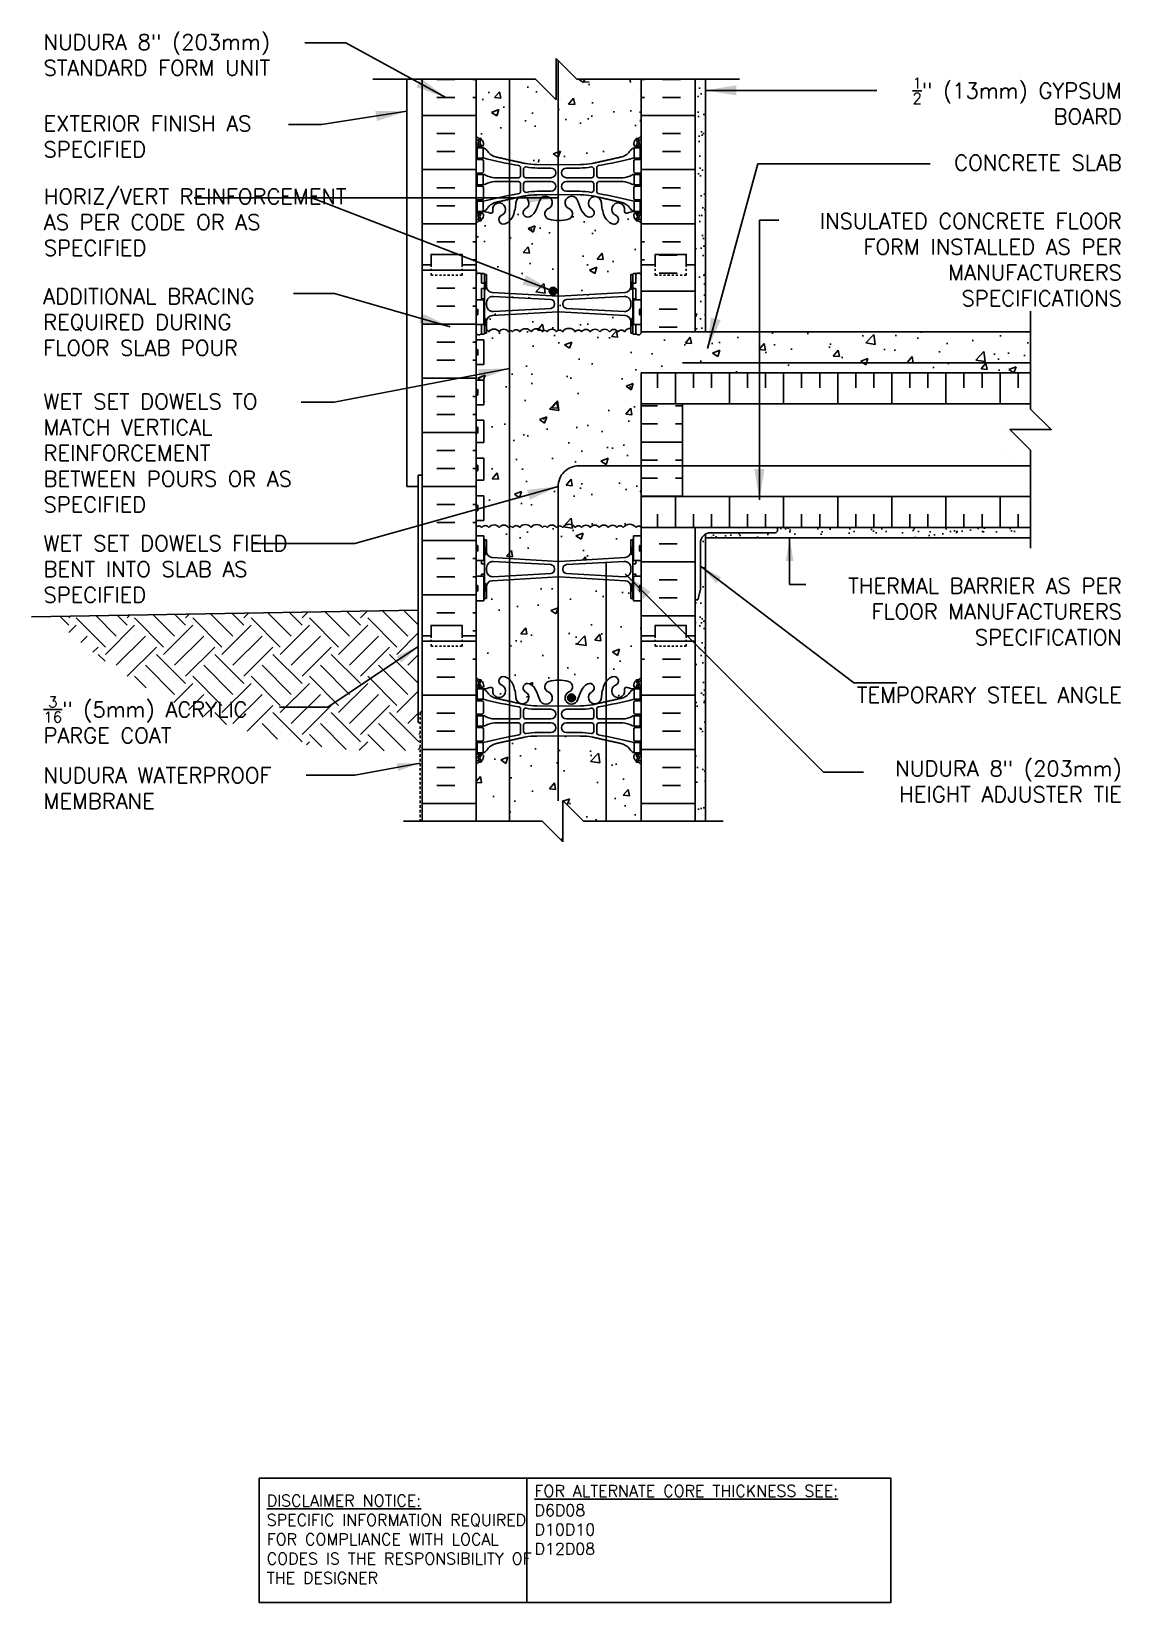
# Model space of a CAD drawing. Header units: inches. Extents: x 231.1 to 284, y 82.4 to 158.6.
import ezdxf

# ---------------------------------------------------------------- set-up
doc = ezdxf.new("R2010")
doc.units = ezdxf.units.IN
doc.header["$LTSCALE"] = 0.5
doc.header["$MEASUREMENT"] = 0
doc.linetypes.add('DASHED2', pattern=[0.375, 0.25, -0.125])
for name, color, linetype in [('HATCH', 12, 'Continuous'), ('line25', 2, 'Continuous'), ('LINE3', 3, 'Continuous'), ('LINE50', 5, 'Continuous'), ('LINE9', 9, 'Continuous'), ('TEXT', 4, 'Continuous'), ('Web_Edge', 9, 'Continuous')]:
    doc.layers.add(name, color=color, linetype=linetype)
doc.styles.add('DIM', font='romans.shx', dxfattribs={"width": 0.7})
doc.styles.add('ROMANS', font='romans.shx', dxfattribs={"height": 0.75})
doc.styles.get("Standard").update_dxf_attribs({"font": 'romans.shx', "height": 0.75})
doc.linetypes.add('STEEL', pattern='A,0.5,-0.2,["X",Standard,S=0.1,R=0,X=-0.1,Y=-0.05],-0.1', length=0.8)
doc.dimstyles.new('ext_12', dxfattribs={"dimscale": 12, "dimtxt": 0.09375, "dimasz": 0.09375, "dimexe": 0.09375, "dimexo": 0.0625, "dimgap": 0.0625, "dimtad": 1, "dimdec": 1, "dimzin": 2, "dimdsep": 46, "dimlunit": 4, "dimtxsty": 'DIM', "dimcen": 0.09, "dimdle": 0.09375, "dimclrt": 4, "dimadec": 0, "dimazin": 0, "dimtfac": 1, "dimtdec": 1, "dimtmove": 2, "dimatfit": 3, "dimfxl": 1, "dimfrac": 2, "dimtolj": 1, "dimtzin": 0, "dimarcsym": 0})
doc.dimstyles.new('ext_8', dxfattribs={"dimscale": 8, "dimtxt": 0.09375, "dimasz": 0.09375, "dimexe": 0.09375, "dimexo": 0.0625, "dimgap": 0.0625, "dimtad": 1, "dimdec": 1, "dimzin": 3, "dimdsep": 46, "dimlunit": 4, "dimtxsty": 'DIM', "dimcen": 0.09, "dimdle": 0.09375, "dimclrt": 4, "dimadec": 0, "dimazin": 0, "dimtfac": 1, "dimtdec": 1, "dimtmove": 2, "dimatfit": 3, "dimfxl": 1, "dimfrac": 2, "dimtolj": 1, "dimtzin": 0, "dimarcsym": 0})
pattern_1 = [(37.5, (65.58086, 1.6578), (-0.0314967, 0.963412), [0, -0.76, 0, -0.85, 0, -0.8125]), (7.5, (65.5809, 1.6578), (0.8848884, 1.411073), [0, -0.41, 0, -0.685, 0, -0.2625]), (327.5, (64.9659, 1.6578), (1.557071, 0.0028295), [0, -0.25, 0, -0.9, 0, -1.175]), (317.5, (64.9659, 1.6578), (1.503063, 0.438838), [0, -0.125, 0, -0.59, 0, -0.675])]
pattern_2 = [(50, (0, 0), (3.5863, -0.31376), [0.375, -4.125]), (355, (0, 0), (-0.693757, 3.76096), [0.3, -3.3]), (100.4514, (0.299, -0.026), (2.892544, 3.4472), [0.3187, -3.50571]), (46.1842, (0, 1), (5.336207, -0.827596), [0.5625, -6.1875]), (96.6356, (0.4447, 0.931), (4.67331, 4.87059), [0.47805, -5.25857]), (351.1842, (0, 1), (4.67331, 4.87059), [0.45, -4.95]), (21, (0.5, 0.75), (2.984535, -2.013094), [0.375, -4.125]), (326, (0.5, 0.75), (1.216577, 3.62575), [0.3, -3.3]), (71.4514, (0.7487, 0.5822), (4.201112, 1.612656), [0.3187, -3.50571]), (37.5, (0, 0), (0.0607993, 1.6644693), [0, -3.26, 0, -3.35, 0, -3.3125]), (7.5, (0, 0), (1.315348, 1.972059), [0, -1.91, 0, -3.185, 0, -1.2625]), (327.5, (-1.115, 0), (2.669112, -0.1127744), [0, -1.25, 0, -3.9, 0, -5.175]), (317.5, (-1.615, 0), (2.91593, 0.500525), [0, -1.625, 0, -2.59, 0, -3.675])]

msp = doc.modelspace()

# ---------------------------------------------------------------- texts
at = {"layer": 'TEXT', "char_height": 0.75, "style": 'ROMANS'}
for s, insert, width, attachment_point in [('NUDURA 8" (203mm) STANDARD FORM UNIT', (231.719, 157.496), 13.9131, 4), ('\\A1; {\\H0.7x;\\S1/2;}" (13mm) GYPSUM BOARD', (284.041, 155.262), 12.17415, 6), ('EXTERIOR FINISH AS SPECIFIED', (231.72, 153.543), 13.18701, 4), ('\\A1;CONCRETE SLAB', (284.041, 152.27), 12.17415, 6), ('HORIZ/VERT REINFORCEMENT AS PER CODE OR AS SPECIFIED', (231.734, 149.385), 16.22436, 4), ('INSULATED CONCRETE FLOOR FORM INSTALLED AS PER MANUFACTURERS SPECIFICATIONS', (284.041, 147.565), 17.62644, 6), ('ADDITIONAL BRACING REQUIRED DURING FLOOR SLAB POUR', (231.704, 144.536), 12.17415, 4), ('WET SET DOWELS TO MATCH VERTICAL REINFORCEMENT BETWEEN POURS OR AS SPECIFIED', (231.72, 138.183), 13.18701, 4), ('WET SET DOWELS FIELD BENT INTO SLAB AS SPECIFIED', (231.72, 132.554), 13.18701, 4), ('THERMAL BARRIER AS PER FLOOR MANUFACTURERS SPECIFICATION', (284.041, 130.493), 17.24655, 6), ('TEMPORARY STEEL ANGLE', (284.041, 126.445), 14.14028, 6), ('\\A1;{\\H0.7x;\\S3/16;}" (5mm) ACRYLIC PARGE COAT', (231.72, 125.239), 12.36492, 4), ('{\\H1x;NUDURA WATERPROOF MEMBRANE}', (231.72, 121.923), 13.69006, 4), ('NUDURA 8" (203mm) HEIGHT ADJUSTER TIE', (284.041, 122.249), 13.64653, 6)]:
    msp.add_mtext(s, dxfattribs=dict(at, insert=insert, width=width, attachment_point=attachment_point))
at = {"layer": 'TEXT', "char_height": 0.5625, "attachment_point": 4}
for s, insert, width in [('{\\LFOR ALTERNATE CORE THICKNESS SEE:\\P}D6D08\\PD10D10\\PD12D08', (255.542, 86.424), 23.33295), ('{\\LDISCLAIMER NOTICE:}\\PSPECIFIC INFORMATION REQUIRED FOR COMPLIANCE WITH LOCAL CODES IS THE RESPONSIBILITY OF THE DESIGNER', (242.55, 85.483), 14.00235)]:
    msp.add_mtext(s, dxfattribs=dict(at, insert=insert, width=width))

# ---------------------------------------------------------------- hatches: boundary and pattern name
at = {"layer": 'HATCH'}
h = msp.add_hatch(dxfattribs=at)
h.set_pattern_fill('AR-CONC', color=256, scale=0.5)
h.set_pattern_definition(pattern_2)
h.paths.add_polyline_path([(260.714, 131.013), (260.349, 131.013), (260.349, 131.083, -0.327813), (260.314, 131.131), (260.214, 131.131), (260.214, 131.692, 0.405043), (259.923, 131.992), (256.72, 132.175, 0.028618), (256.697, 132.175), (253.489, 131.991, 0.390098), (253.214, 131.692), (253.214, 131.131), (253.114, 131.131, -0.327813), (253.079, 131.083), (253.079, 131.013), (252.714, 131.013), (252.714, 129.318), (252.714, 127.283, 0.088416), (252.86, 127.186), (252.95, 127.186), (252.95, 127.144, -0.249069), (253.06, 126.937), (253.06, 126.87, -0.414214), (252.997, 126.807), (252.95, 126.807), (252.95, 126.737), (253.055, 126.737, 0.085348), (253.384, 126.813, -0.669601), (253.517, 126.692, 2.087231), (253.95, 126.917, -1), (254.114, 127.326, -0.21345), (254.506, 126.936, -0.069923), (254.643, 126.293, 1.629604), (255.114, 126.594, -1.059167), (255.32, 126.976, -0.16372), (255.642, 126.622), (255.785, 126.235, 1.612474), (256.216, 126.595, -0.734872), (256.239, 127.106, -0.068475), (256.714, 127.168, -0.068475), (257.188, 127.106, -0.734872), (257.211, 126.595, 1.612474), (257.642, 126.235), (257.785, 126.622, -0.16372), (258.107, 126.976, -1.059167), (258.313, 126.594, 1.629604), (258.784, 126.293, -0.069923), (258.921, 126.936, -0.21345), (259.313, 127.326, -1), (259.477, 126.917, 2.087231), (259.911, 126.692, -0.669601), (260.043, 126.813, 0.085348), (260.373, 126.737), (260.478, 126.737), (260.478, 126.807), (260.43, 126.807, -0.414214), (260.368, 126.87), (260.368, 126.937, -0.249069), (260.478, 127.144), (260.478, 127.186), (260.568, 127.186, 0.088416), (260.714, 127.283), (260.714, 129.318)])
h.paths.add_polyline_path([(260.714, 140.568), (260.714, 142.068), (279.609, 142.068), (279.609, 144.068), (260.714, 144.068), (260.714, 143.998), (260.634, 143.918), (260.544, 143.918), (260.514, 143.948), (260.364, 143.948, -0.414214), (260.314, 143.998), (260.214, 143.998), (260.214, 144.234, 0.243111), (259.905, 144.072, 0.520567), (259.599, 144.072, 0.520567), (259.18, 144.072, 0.48966), (258.714, 144.072, 0.48966), (258.247, 144.072, 0.520567), (257.828, 144.072, 0.520567), (257.522, 144.072, 0.520567), (256.901, 144.072, 0.520567), (256.609, 144.072, 0.520567), (256.154, 144.072, 0.520567), (255.927, 144.072, 0.520567), (255.372, 144.072, 0.520567), (254.826, 144.072, 0.520567), (254.48, 144.072, 0.520567), (254.28, 144.072, 0.520567), (253.825, 144.072, 0.520567), (253.333, 144.072, 0.174031), (253.214, 144.156), (253.214, 143.998), (253.114, 143.998, -0.414214), (253.064, 143.948), (252.914, 143.948), (252.884, 143.918), (252.794, 143.918), (252.714, 143.998), (252.714, 143.673), (253.079, 143.673), (253.079, 142.473), (252.714, 142.473), (252.714, 141.723), (253.079, 141.723), (253.079, 140.523), (252.714, 140.523), (252.714, 139.773), (253.079, 139.773), (253.079, 138.693), (252.714, 138.693), (252.714, 137.943), (253.079, 137.943), (253.079, 136.863), (252.714, 136.863), (252.714, 136.113), (253.079, 136.113), (253.079, 134.913), (252.714, 134.913), (252.714, 134.57, -0.556214), (252.978, 134.572, -0.520567), (253.333, 134.572, -0.520567), (253.825, 134.572, -0.520567), (254.28, 134.572, -0.520567), (254.48, 134.572, -0.520567), (254.826, 134.572, -0.520567), (255.372, 134.572, -0.520567), (255.927, 134.572, -0.520567), (256.154, 134.572, -0.520567), (256.609, 134.572, -0.520567), (256.901, 134.572, -0.520567), (257.522, 134.572, -0.520567), (257.828, 134.572, -0.520567), (258.247, 134.572, -0.520567), (258.685, 134.572, -0.520567), (259.122, 134.572, -0.520567), (259.541, 134.572, -0.520567), (259.847, 134.572, -0.520567), (260.468, 134.572, -0.613564), (260.714, 134.568), (260.714, 136.068)])
h.paths.add_polyline_path([(260.264, 144.718), (260.314, 144.718), (260.314, 146.118), (260.264, 146.118), (260.264, 146.468), (260.314, 146.468), (260.314, 146.838, -0.414214), (260.364, 146.888), (260.514, 146.888), (260.544, 146.918), (260.634, 146.918), (260.714, 146.838), (260.714, 147.318), (260.714, 149.352, 0.088416), (260.568, 149.449), (260.478, 149.449), (260.478, 149.491, -0.249069), (260.368, 149.698), (260.368, 149.766, -0.414214), (260.43, 149.828), (260.478, 149.828), (260.478, 149.898), (260.373, 149.898, 0.085348), (260.043, 149.823, -0.669601), (259.911, 149.943, 2.087231), (259.477, 149.718, -1), (259.313, 149.31, -0.21345), (258.921, 149.699, -0.068226), (258.785, 150.327, 1.753171), (258.334, 150.03, -0.940793), (258.131, 149.647, -0.173075), (257.785, 150.013), (257.642, 150.4, 1.612474), (257.211, 150.041, -0.734872), (257.188, 149.53, -0.068475), (256.714, 149.468, -0.068475), (256.239, 149.53, -0.734872), (256.216, 150.041, 1.612474), (255.785, 150.4), (255.642, 150.013, -0.173075), (255.296, 149.647, -0.940793), (255.093, 150.03, 1.753171), (254.642, 150.327, -0.068226), (254.506, 149.699, -0.21345), (254.114, 149.31, -1), (253.95, 149.718, 2.087231), (253.517, 149.943, -0.669601), (253.384, 149.823, 0.085348), (253.055, 149.898), (252.95, 149.898), (252.95, 149.828), (252.997, 149.828, -0.414214), (253.06, 149.766), (253.06, 149.698, -0.249069), (252.95, 149.491), (252.95, 149.449), (252.86, 149.449, 0.088416), (252.714, 149.352), (252.714, 147.318), (252.714, 146.838), (252.794, 146.918), (252.884, 146.918), (252.914, 146.888), (253.064, 146.888, -0.414214), (253.114, 146.838), (253.114, 146.468), (253.164, 146.468), (253.164, 146.118), (253.114, 146.118), (253.114, 144.718), (253.164, 144.718), (253.164, 144.368), (253.114, 144.368), (253.114, 143.998), (253.214, 143.998), (253.214, 144.156, -0.174031), (253.333, 144.072, -0.520567), (253.825, 144.072, -0.520567), (254.28, 144.072, -0.520567), (254.48, 144.072, -0.520567), (254.826, 144.072, -0.520567), (255.372, 144.072, -0.520567), (255.927, 144.072, -0.520567), (256.154, 144.072, -0.520567), (256.609, 144.072, -0.520567), (256.901, 144.072, -0.520567), (257.522, 144.072, -0.520567), (257.828, 144.072, -0.520567), (258.247, 144.072, -0.48966), (258.714, 144.072, -0.48966), (259.18, 144.072, -0.520567), (259.599, 144.072, -0.520567), (259.905, 144.072, -0.243111), (260.214, 144.234), (260.214, 143.998), (260.314, 143.998), (260.314, 144.368), (260.264, 144.368)])
h.paths.add_polyline_path([(256.914, 145.401), (256.914, 145.436, -0.390098), (257.097, 145.635), (259.889, 145.784, -0.438748), (260.214, 145.485), (260.214, 145.351, -0.438748), (259.889, 145.052), (257.097, 145.202, -0.390098)], flags=16)
h.paths.add_polyline_path([(256.33, 145.202), (253.538, 145.052, -0.438748), (253.214, 145.351), (253.214, 145.485, -0.438748), (253.538, 145.784), (256.33, 145.635, -0.390098), (256.514, 145.436), (256.514, 145.401, -0.390098)], flags=16)
edge = h.paths.add_edge_path()
edge.add_line((260.478, 153.405), (260.478, 153.447))
edge.add_line((260.478, 153.447), (260.568, 153.447))
edge.add_arc((260.368, 153.905), 0.5, 293.57818, 313.78911)
edge.add_line((260.714, 153.544), (260.714, 156.318))
edge.add_line((260.714, 156.318), (257.589, 156.318))
edge.add_line((257.589, 156.318), (256.589, 157.318))
edge.add_line((256.589, 157.318), (256.589, 155.318))
edge.add_line((256.589, 155.318), (255.589, 156.318))
edge.add_line((255.589, 156.318), (252.714, 156.318))
edge.add_line((252.714, 156.318), (252.714, 153.544))
edge.add_arc((253.06, 153.905), 0.5, 226.21089, 246.42182)
edge.add_line((252.86, 153.447), (252.95, 153.447))
edge.add_line((252.95, 153.447), (252.95, 153.405))
edge.add_arc((252.81, 153.198), 0.25, 0, 55.9442, ccw=False)
edge.add_line((253.06, 153.198), (253.06, 153.131))
edge.add_arc((252.997, 153.131), 0.0625, -90, 0, ccw=False)
edge.add_line((252.997, 153.068), (252.95, 153.068))
edge.add_line((252.95, 153.068), (252.95, 152.998))
edge.add_line((252.95, 152.998), (253.055, 152.998))
edge.add_arc((252.932, 152.656), 0.364, 34.97751, 70.33874, ccw=False)
edge.add_arc((253.855, 153.267), 0.743, 212.79192, 253.81071)
edge.add_spline(control_points=[(253.648, 152.553), (255.085, 152.232)], knot_values=[0, 0, 1, 1], degree=1, periodic=0)
edge.add_arc((255.642, 155.164), 2.984, 259.25462, 270.09947)
edge.add_line((255.647, 152.18), (256.714, 152.164))
edge.add_line((256.714, 152.164), (257.78, 152.18))
edge.add_arc((257.785, 155.164), 2.984, 269.90053, 280.74538)
edge.add_spline(control_points=[(258.342, 152.232), (259.779, 152.553)], knot_values=[0, 0, 1, 1], degree=1, periodic=0)
edge.add_arc((259.572, 153.267), 0.743, 286.18929, 327.20808)
edge.add_arc((260.495, 152.656), 0.364, 109.66126, 145.02249, ccw=False)
edge.add_line((260.373, 152.998), (260.478, 152.998))
edge.add_line((260.478, 152.998), (260.478, 153.068))
edge.add_line((260.478, 153.068), (260.43, 153.068))
edge.add_arc((260.43, 153.131), 0.0625, 180, 270, ccw=False)
edge.add_line((260.368, 153.131), (260.368, 153.198))
edge.add_arc((260.618, 153.198), 0.25, 124.0558, 180, ccw=False)
h.paths.add_polyline_path([(260.214, 133.971), (260.314, 133.971, -0.327813), (260.349, 134.019), (260.349, 134.163), (260.714, 134.163), (260.714, 134.568, 0.613564), (260.468, 134.572, 0.520567), (259.847, 134.572, 0.520567), (259.541, 134.572, 0.520567), (259.122, 134.572, 0.520567), (258.685, 134.572, 0.520567), (258.247, 134.572, 0.520567), (257.828, 134.572, 0.520567), (257.522, 134.572, 0.520567), (256.901, 134.572, 0.520567), (256.609, 134.572, 0.520567), (256.154, 134.572, 0.520567), (255.927, 134.572, 0.520567), (255.372, 134.572, 0.520567), (254.826, 134.572, 0.520567), (254.48, 134.572, 0.520567), (254.28, 134.572, 0.520567), (253.825, 134.572, 0.520567), (253.333, 134.572, 0.520567), (252.978, 134.572, 0.556214), (252.714, 134.57), (252.714, 134.163), (253.079, 134.163), (253.079, 134.019, -0.327813), (253.114, 133.971), (253.214, 133.971), (253.214, 133.41, 0.390098), (253.489, 133.111), (256.697, 132.928, 0.020761), (256.714, 132.927, 0.020761), (256.73, 132.928), (259.938, 133.111, 0.390098), (260.214, 133.41)])
h = msp.add_hatch(dxfattribs=at)
h.set_pattern_fill('AR-SAND', color=256, scale=0.5, style=0)
h.set_pattern_definition(pattern_1)
h.paths.add_polyline_path([(263.339, 144.068), (263.839, 144.068), (263.839, 156.318), (263.339, 156.318), (263.339, 147.318)])
h = msp.add_hatch(dxfattribs=at)
h.set_pattern_fill('INSUL', color=256, scale=7, style=0)
h.set_pattern_definition([(0, (-2673.448, -267.692), (0, 2.625), []), (0, (-2673.448, -266.817), (0, 2.625), [0.875, -0.875]), (0, (-2673.448, -265.942), (0, 2.625), [0.875, -0.875])])
h.paths.add_polyline_path([(250.089, 129.318), (250.526, 129.318), (250.526, 129.818), (252.026, 129.818), (252.026, 129.318), (252.714, 129.318), (252.714, 147.318), (252.026, 147.318), (252.026, 147.818), (250.526, 147.818), (250.526, 147.318), (250.089, 147.318)])
h = msp.add_hatch(dxfattribs=at)
h.set_pattern_fill('INSUL', color=256, scale=7, style=0)
h.set_pattern_definition([(0, (65.5809, 1.6578), (0, 2.625), []), (0, (65.5809, 2.5328), (0, 2.625), [0.875, -0.875]), (0, (65.5809, 3.4078), (0, 2.625), [0.875, -0.875])])
h.paths.add_polyline_path([(263.339, 147.318), (262.901, 147.318), (262.901, 147.818), (261.401, 147.818), (261.401, 147.318), (260.714, 147.318), (260.714, 144.068), (263.339, 144.068)])
h.paths.add_polyline_path([(263.339, 134.568), (260.714, 134.568), (260.714, 129.318), (261.401, 129.318), (261.401, 129.818), (262.901, 129.818), (262.901, 129.318), (263.339, 129.318)])
h = msp.add_hatch(dxfattribs=at)
h.set_pattern_fill('AR-CONC', color=256, scale=0.5, style=0)
h.set_pattern_definition([(50, (60.4165, 0.0758), (3.5863, -0.31376), [0.375, -4.125]), (355, (60.4165, 0.0758), (-0.693757, 3.76096), [0.3, -3.3]), (100.4514, (60.7153, 0.0497), (2.892547, 3.4472), [0.3187, -3.50571]), (46.1842, (60.4165, 1.076), (5.336205, -0.827595), [0.5625, -6.1875]), (96.6356, (60.861, 1.007), (4.67331, 4.87059), [0.47805, -5.25856]), (351.1842, (60.4165, 1.076), (4.67331, 4.87059), [0.45, -4.95]), (21, (60.9165, 0.8258), (2.984535, -2.013094), [0.375, -4.125]), (326, (60.9165, 0.8258), (1.216577, 3.62575), [0.3, -3.3]), (71.4514, (61.165, 0.658), (4.201113, 1.612652), [0.3187, -3.50571]), (37.5, (60.4165, 0.0758), (0.060799, 1.664469), [0, -3.26, 0, -3.35, 0, -3.3125]), (7.5, (60.4165, 0.0758), (1.315348, 1.972059), [0, -1.91, 0, -3.185, 0, -1.2625]), (327.5, (59.3015, 0.0758), (2.669112, -0.112774), [0, -1.25, 0, -3.9, 0, -5.175]), (317.5, (58.8015, 0.0758), (2.91593, 0.500525), [0, -1.625, 0, -2.59, 0, -3.675])])
h.paths.add_polyline_path([(255.514, 145.583, 0.390098), (255.33, 145.782), (253.538, 145.931, 0.438748), (253.214, 145.632), (253.214, 145.498, 0.438748), (253.538, 145.199), (255.33, 145.348, 0.390098), (255.514, 145.548)])
h = msp.add_hatch(dxfattribs=at)
h.set_pattern_fill('AR-CONC', color=256, scale=0.5, style=0)
h.set_pattern_definition([(50, (252.5975, 123.0403), (3.5863, -0.31376), [0.375, -4.125]), (355, (252.5975, 123.0403), (-0.69376, 3.76096), [0.3, -3.3]), (100.451, (252.8964, 123.014), (2.89255, 3.4472), [0.3187, -3.5057]), (46.184, (252.5975, 124.0403), (5.3362, -0.8276), [0.5625, -6.1875]), (96.636, (253.042, 123.9713), (4.6733, 4.8706), [0.478, -5.2586]), (351.184, (252.5975, 124.0403), (4.6733, 4.8706), [0.45, -4.95]), (21, (253.0975, 123.7903), (2.98454, -2.0131), [0.375, -4.125]), (326, (253.0975, 123.7903), (1.2166, 3.62575), [0.3, -3.3]), (71.451, (253.3462, 123.6226), (4.2011, 1.61265), [0.3187, -3.5057]), (37.5, (252.5975, 123.0403), (0.0608, 1.66447), [0, -3.26, 0, -3.35, 0, -3.3125]), (7.5, (252.5975, 123.0403), (1.31535, 1.97206), [0, -1.91, 0, -3.185, 0, -1.2625]), (327.5, (251.4825, 123.0403), (2.66911, -0.112774), [0, -1.25, 0, -3.9, 0, -5.175]), (317.5, (250.9825, 123.0403), (2.91593, 0.50052), [0, -1.625, 0, -2.59, 0, -3.675])])
h.paths.add_polyline_path([(254.323, 144.906), (253.489, 144.858, 0.390098), (253.214, 144.559), (253.214, 144.156, -0.174031), (253.333, 144.072, -0.520567), (253.825, 144.072, -0.520567), (254.28, 144.072, -0.120242), (254.323, 144.11)])
h = msp.add_hatch(dxfattribs=at)
h.set_pattern_fill('INSUL', color=256, scale=7, angle=90, style=0)
h.set_pattern_definition([(90, (62.8766, 4.8415), (-2.625, 2e-16), []), (90, (62.0016, 4.8415), (-2.625, 2e-16), [0.875, -0.875]), (90, (61.1266, 4.8415), (-2.625, 2e-16), [0.875, -0.875])])
h.paths.add_polyline_path([(279.609, 142.068), (260.714, 142.068), (260.714, 140.568), (279.609, 140.568)])
h.paths.add_polyline_path([(279.609, 134.568), (279.609, 136.068), (260.714, 136.068), (260.714, 134.568)])
h = msp.add_hatch(dxfattribs=at)
h.set_pattern_fill('INSUL', color=256, scale=7)
h.set_pattern_definition([(0, (62.8766, 4.8415), (0, 2.625), []), (0, (62.8766, 5.7165), (0, 2.625), [0.875, -0.875]), (0, (62.8766, 6.5915), (0, 2.625), [0.875, -0.875])])
h.paths.add_polyline_path([(262.714, 137.568), (260.714, 137.568), (260.714, 136.068), (262.714, 136.068)])
h.paths.add_polyline_path([(262.714, 140.568), (260.714, 140.568), (260.714, 137.568), (262.714, 137.568)])
h = msp.add_hatch(dxfattribs=at)
h.set_pattern_fill('AR-SAND', color=256, scale=0.5, style=0)
h.set_pattern_definition(pattern_1)
h.paths.add_polyline_path([(263.839, 134.251, 0.267949), (263.589, 133.818), (263.589, 131.568), (263.464, 131.068), (263.339, 131.068), (263.339, 129.318), (263.339, 120.318), (263.839, 120.318)])
h = msp.add_hatch(dxfattribs=at)
h.set_pattern_fill('AR-SAND', color=256, scale=0.5, style=0)
h.set_pattern_definition([(37.5, (62.41646, 0.0758), (-0.0314967, 0.963412), [0, -0.76, 0, -0.85, 0, -0.8125]), (7.5, (62.4165, 0.0758), (0.8848884, 1.411073), [0, -0.41, 0, -0.685, 0, -0.2625]), (327.5, (61.8015, 0.0758), (1.557071, 0.0028295), [0, -0.25, 0, -0.9, 0, -1.175]), (317.5, (61.8015, 0.0758), (1.503063, 0.438838), [0, -0.125, 0, -0.59, 0, -0.675])])
h.paths.add_polyline_path([(267.339, 134.568), (267.339, 134.443, -0.414214), (267.214, 134.318), (264.089, 134.318, 0.131652), (263.839, 134.251), (263.839, 134.068), (279.609, 134.068), (279.609, 134.568)])
h = msp.add_hatch(dxfattribs=at)
h.set_pattern_fill('EARTH', color=256, scale=8, angle=45, style=0)
h.set_pattern_definition([(45, (60.4165, 0.0758), (2e-16, 2.828427), [2, -2]), (45, (59.8861, 0.6061), (2e-16, 2.828427), [2, -2]), (45, (59.3558, 1.1365), (2e-16, 2.828427), [2, -2]), (135, (59.3558, 1.49), (-2.828427, 4e-16), [2, -2]), (135, (59.8861, 2.0204), (-2.828427, 4e-16), [2, -2]), (135, (60.4165, 2.5507), (-2.828427, 4e-16), [2, -2])])
h.paths.add_polyline_path([(249.901, 130.558), (232.115, 130.247, 0.215358), (249.995, 123.804), (249.995, 125.117), (249.901, 125.117)])
h.paths.add_polyline_path([(231.533, 123.939), (242.936, 123.939), (242.936, 126.539), (231.533, 126.539)], flags=9)
h = msp.add_hatch(dxfattribs=at)
h.set_pattern_fill('AR-CONC', color=256, scale=0.5)
h.set_pattern_definition(pattern_2)
edge = h.paths.add_edge_path()
edge.add_arc((260.368, 122.73), 0.5, 46.21089, 66.42182)
edge.add_line((260.568, 123.188), (260.478, 123.188))
edge.add_line((260.478, 123.188), (260.478, 123.23))
edge.add_arc((260.618, 123.437), 0.25, 180, 235.9442, ccw=False)
edge.add_line((260.368, 123.437), (260.368, 123.505))
edge.add_arc((260.43, 123.505), 0.0625, 90, 180, ccw=False)
edge.add_line((260.43, 123.567), (260.373, 123.637))
edge.add_arc((260.495, 123.98), 0.364, 212.04242, 250.33874, ccw=False)
edge.add_arc((259.572, 123.368), 0.743, 34.22802, 73.81071)
edge.add_spline(control_points=[(259.779, 124.082), (258.342, 124.403)], knot_values=[0, 0, 1, 1], degree=1, periodic=0)
edge.add_arc((257.785, 121.471), 2.984, 79.25462, 90.09947)
edge.add_line((257.78, 124.455), (256.714, 124.471))
edge.add_line((256.714, 124.471), (255.647, 124.455))
edge.add_arc((255.642, 121.471), 2.984, 89.90053, 100.74538)
edge.add_spline(control_points=[(255.085, 124.403), (253.648, 124.082)], knot_values=[0, 0, 1, 1], degree=1, periodic=0)
edge.add_arc((253.855, 123.368), 0.743, 106.18929, 145.77198)
edge.add_arc((252.932, 123.98), 0.364, 289.66126, 327.95758, ccw=False)
edge.add_line((253.055, 123.637), (252.997, 123.567))
edge.add_arc((252.997, 123.505), 0.0625, 0, 90, ccw=False)
edge.add_line((253.06, 123.505), (253.06, 123.437))
edge.add_arc((252.81, 123.437), 0.25, 304.0558, 360, ccw=False)
edge.add_line((252.95, 123.23), (252.95, 123.188))
edge.add_line((252.95, 123.188), (252.86, 123.188))
edge.add_arc((253.06, 122.73), 0.5, 113.57818, 133.78911)
edge.add_line((252.714, 123.091), (252.714, 120.318))
edge.add_line((252.714, 120.318), (255.917, 120.318))
edge.add_line((255.917, 120.318), (256.917, 119.318))
edge.add_line((256.917, 119.318), (256.917, 121.318))
edge.add_line((256.917, 121.318), (257.917, 120.318))
edge.add_line((257.917, 120.318), (260.714, 120.318))
edge.add_line((260.714, 120.318), (260.714, 123.091))
at = {"layer": 'LINE3'}
for points in [[(256.636, 146.037, 1), (256.261, 146.037, 1)], [(257.525, 126.308, 1), (257.15, 126.308, 1)]]:
    msp.add_hatch(color=256, dxfattribs=at).paths.add_polyline_path(points)

# ---------------------------------------------------------------- linework, layer by layer
msp.add_line((249.901, 137.117), (249.901, 137.117))
at = {"layer": 'HATCH'}
for p, q in [((250.802, 156.308), (251.677, 156.308)), ((252.552, 156.308), (252.714, 156.308)), ((257.898, 156.196), (258, 156.318)), ((260.197, 156.168), (260.169, 156.318)), ((260.875, 156.308), (260.714, 156.308)), ((262.625, 156.308), (261.75, 156.308)), ((256.552, 155.883), (256.552, 155.883)), ((257.898, 156.196), (258.197, 156.17)), ((258.109, 156.043), (258.109, 156.043)), ((260.334, 155.516), (260.334, 155.516)), ((250.802, 155.433), (251.677, 155.433)), ((252.552, 155.433), (252.714, 155.433)), ((260.875, 155.433), (260.714, 155.433)), ((262.625, 155.433), (261.75, 155.433)), ((250.089, 154.558), (252.714, 154.558)), ((263.339, 154.558), (260.714, 154.558)), ((250.802, 153.683), (251.677, 153.683)), ((262.625, 153.683), (261.75, 153.683)), ((250.802, 152.808), (251.677, 152.808)), ((262.625, 152.808), (261.75, 152.808)), ((250.089, 151.933), (252.714, 151.933)), ((263.339, 151.933), (260.714, 151.933)), ((250.802, 151.058), (251.677, 151.058)), ((262.625, 151.058), (261.75, 151.058)), ((250.802, 150.183), (251.677, 150.183)), ((262.625, 150.183), (261.75, 150.183)), ((250.089, 149.308), (252.714, 149.308)), ((255.403, 148.684), (255.403, 148.684)), ((263.339, 149.308), (260.714, 149.308)), ((250.802, 148.433), (251.677, 148.433)), ((252.552, 148.433), (252.714, 148.433)), ((254.1, 148.319), (254.1, 148.319)), ((255.993, 148.569), (255.993, 148.569)), ((260.875, 148.433), (260.714, 148.433)), ((262.625, 148.433), (261.75, 148.433)), ((252.552, 147.558), (252.714, 147.558)), ((260.875, 147.558), (260.714, 147.558)), ((279.609, 140.568), (260.714, 140.568)), ((280.076, 139.629), (280.076, 139.629)), ((278.182, 139.38), (278.182, 139.38)), ((278.263, 138.402), (278.263, 138.402)), ((278.761, 137.657), (278.761, 137.657)), ((279.609, 136.068), (260.714, 136.068)), ((264.959, 134.568), (264.985, 134.594)), ((267.787, 134.568), (267.813, 134.594)), ((273.444, 134.568), (273.47, 134.594)), ((276.272, 134.568), (276.299, 134.594)), ((250.089, 129.058), (252.714, 129.058)), ((263.339, 129.058), (260.714, 129.058)), ((250.802, 128.183), (251.677, 128.183)), ((252.552, 128.183), (252.714, 128.183)), ((260.875, 128.183), (260.714, 128.183)), ((262.625, 128.183), (261.75, 128.183)), ((250.802, 127.308), (251.677, 127.308)), ((262.625, 127.308), (261.75, 127.308)), ((250.089, 126.433), (252.714, 126.433)), ((263.339, 126.433), (260.714, 126.433)), ((250.802, 125.558), (251.677, 125.558)), ((262.625, 125.558), (261.75, 125.558)), ((250.802, 124.683), (251.677, 124.683)), ((262.625, 124.683), (261.75, 124.683)), ((250.089, 123.808), (252.714, 123.808)), ((263.339, 123.808), (260.714, 123.808)), ((250.802, 122.933), (251.677, 122.933)), ((262.625, 122.933), (261.75, 122.933)), ((250.802, 122.058), (251.677, 122.058)), ((262.625, 122.058), (261.75, 122.058)), ((250.089, 121.183), (252.714, 121.183)), ((263.339, 121.183), (260.714, 121.183))]:
    msp.add_line(p, q, dxfattribs=at)
for points in [[(258.714, 144.072, 0.48966), (258.247, 144.072, 0.520567), (257.828, 144.072, 0.520567), (257.522, 144.072, 0.520567), (256.901, 144.072, 0.520567), (256.609, 144.072, 0.520567), (256.154, 144.072, 0.520567), (255.927, 144.072, 0.520567), (255.372, 144.072, 0.520567), (254.826, 144.072, 0.520567), (254.48, 144.072, 0.520567), (254.28, 144.072, 0.520567), (253.825, 144.072, 0.520567), (253.333, 144.072, 0.174031), (253.214, 144.156, 0.174031)], [(258.714, 144.072, -0.48966), (259.18, 144.072, -0.520567), (259.599, 144.072, -0.520567), (259.905, 144.072, -0.243111), (260.214, 144.234, -0.243111)], [(258.685, 134.572, 0.520567), (258.247, 134.572, 0.520567), (257.828, 134.572, 0.520567), (257.522, 134.572, 0.520567), (256.901, 134.572, 0.520567), (256.609, 134.572, 0.520567), (256.154, 134.572, 0.520567), (255.927, 134.572, 0.520567), (255.372, 134.572, 0.520567), (254.826, 134.572, 0.520567), (254.48, 134.572, 0.520567), (254.28, 134.572, 0.520567), (253.825, 134.572, 0.520567), (253.333, 134.572, 0.520567), (252.978, 134.572, 0.520567), (252.723, 134.584)], [(258.685, 134.572, -0.520567), (259.122, 134.572, -0.520567), (259.541, 134.572, -0.520567), (259.847, 134.572, -0.520567), (260.468, 134.572, -0.613564), (260.714, 134.568, -0.40929)]]:
    msp.add_lwpolyline(points, format="xyb", dxfattribs=at)
at = {"layer": 'line25'}
for p, q in [((252.714, 156.318), (252.714, 147.318)), ((260.714, 147.318), (260.714, 156.318)), ((252.714, 147.318), (252.714, 129.318)), ((260.714, 147.318), (260.714, 144.068)), ((252.714, 145.623), (253.079, 145.623)), ((253.079, 144.423), (253.079, 145.623)), ((260.714, 145.623), (260.349, 145.623)), ((260.349, 144.423), (260.349, 145.623)), ((252.714, 144.423), (253.079, 144.423)), ((260.714, 144.423), (260.349, 144.423)), ((252.714, 143.673), (253.079, 143.673)), ((253.079, 142.473), (253.079, 143.673)), ((260.714, 144.068), (279.609, 144.068)), ((252.714, 142.473), (253.079, 142.473)), ((279.609, 142.068), (260.714, 142.068)), ((260.714, 140.568), (260.714, 142.068)), ((252.714, 141.723), (253.079, 141.723)), ((253.079, 140.523), (253.079, 141.723)), ((252.714, 140.523), (253.079, 140.523)), ((252.714, 139.773), (253.079, 139.773)), ((253.079, 139.773), (253.079, 138.693)), ((252.714, 138.693), (253.079, 138.693)), ((252.714, 137.943), (253.079, 137.943)), ((253.079, 136.863), (253.079, 137.943)), ((252.714, 136.863), (253.079, 136.863)), ((252.714, 136.113), (253.079, 136.113)), ((253.079, 136.113), (253.079, 134.913)), ((260.714, 134.568), (260.714, 136.068)), ((252.714, 134.913), (253.079, 134.913)), ((252.714, 134.163), (253.079, 134.163)), ((253.079, 134.163), (253.079, 132.963)), ((260.349, 134.163), (260.349, 132.963)), ((260.714, 134.163), (260.349, 134.163)), ((260.714, 129.318), (260.714, 134.568)), ((260.714, 134.568), (279.609, 134.568)), ((252.714, 132.963), (253.079, 132.963)), ((260.714, 132.963), (260.349, 132.963)), ((252.714, 132.213), (253.079, 132.213)), ((253.079, 132.213), (253.079, 131.013)), ((260.714, 132.213), (260.349, 132.213)), ((260.349, 132.213), (260.349, 131.013)), ((252.714, 131.013), (253.079, 131.013)), ((260.714, 131.013), (260.349, 131.013)), ((252.714, 129.318), (252.714, 120.318)), ((260.714, 120.318), (260.714, 129.318))]:
    msp.add_line(p, q, dxfattribs=at)
at = {"layer": 'LINE3'}
for p, q in [((256.697, 157.209), (256.697, 144.138)), ((254.323, 156.318), (254.323, 120.318)), ((259.015, 132.909), (259.015, 120.318))]:
    msp.add_line(p, q, dxfattribs=at)
at = {"layer": 'LINE3', "linetype": 'STEEL'}
msp.add_line((279.609, 142.568), (262.714, 142.568), dxfattribs=at)
at = {"layer": 'LINE3'}
msp.add_lwpolyline([(279.609, 137.564), (257.691, 137.564, 0.414214), (256.691, 136.564), (256.691, 121.315)], format="xyb", dxfattribs=at)
for centre in [(256.448, 146.037), (257.337, 126.308)]:
    msp.add_circle(centre, 0.188, dxfattribs=at)
at = {"layer": 'LINE50'}
for p, q in [((250.089, 147.318), (250.089, 156.318)), ((263.339, 147.318), (263.339, 156.318)), ((250.089, 129.318), (250.089, 147.318)), ((263.339, 144.068), (263.339, 147.318)), ((263.339, 129.318), (263.339, 134.568)), ((231.132, 130.23), (249.901, 130.558)), ((250.089, 120.318), (250.089, 129.318)), ((263.339, 120.318), (263.339, 129.318))]:
    msp.add_line(p, q, dxfattribs=at)
for points in [[(250.089, 147.318), (250.526, 147.318), (250.526, 147.818), (252.026, 147.818), (252.026, 147.318), (252.714, 147.318)], [(252.714, 147.318), (252.026, 147.318), (252.026, 147.818), (250.526, 147.818), (250.526, 147.318), (250.089, 147.318)], [(263.339, 147.318), (262.901, 147.318), (262.901, 147.818), (261.401, 147.818), (261.401, 147.318), (260.714, 147.318)], [(260.714, 147.318), (261.401, 147.318), (261.401, 147.818), (262.901, 147.818), (262.901, 147.318), (263.339, 147.318)], [(252.714, 129.318), (252.026, 129.318), (252.026, 129.818), (250.526, 129.818), (250.526, 129.318), (250.089, 129.318)], [(250.089, 129.318), (250.526, 129.318), (250.526, 129.818), (252.026, 129.818), (252.026, 129.318), (252.714, 129.318)], [(260.714, 129.318), (261.401, 129.318), (261.401, 129.818), (262.901, 129.818), (262.901, 129.318), (263.339, 129.318)], [(263.339, 129.318), (262.901, 129.318), (262.901, 129.818), (261.401, 129.818), (261.401, 129.318), (260.714, 129.318)]]:
    msp.add_lwpolyline(points, dxfattribs=at)
at = {"layer": 'LINE9'}
for p, q in [((256.589, 155.318), (256.589, 157.318)), ((256.589, 157.318), (257.589, 156.318)), ((247.694, 156.318), (255.589, 156.318)), ((249.339, 156.318), (249.339, 136.558)), ((255.589, 156.318), (256.589, 155.318)), ((265.483, 156.318), (257.589, 156.318)), ((263.839, 156.318), (263.839, 144.068)), ((252.714, 146.838), (252.794, 146.918)), ((252.714, 143.998), (252.714, 146.838)), ((252.794, 146.918), (252.884, 146.918)), ((252.964, 146.838), (252.884, 146.918)), ((252.914, 146.888), (253.064, 146.888)), ((252.964, 146.888), (253.064, 146.888)), ((252.964, 146.838), (252.964, 146.418)), ((253.114, 146.838), (253.214, 146.838)), ((253.114, 143.998), (253.114, 146.838)), ((253.114, 146.818), (253.114, 146.818)), ((253.114, 146.468), (253.164, 146.468)), ((253.164, 146.468), (253.164, 146.118)), ((253.214, 146.838), (253.214, 146.278)), ((260.214, 146.838), (260.214, 146.278)), ((260.314, 146.838), (260.214, 146.838)), ((260.314, 146.468), (260.264, 146.468)), ((260.264, 146.468), (260.264, 146.118)), ((260.314, 143.998), (260.314, 146.838)), ((260.314, 146.818), (260.314, 146.818)), ((260.464, 146.888), (260.364, 146.888)), ((260.514, 146.888), (260.364, 146.888)), ((260.464, 146.838), (260.544, 146.918)), ((260.464, 146.838), (260.464, 146.418)), ((260.634, 146.918), (260.544, 146.918)), ((260.714, 146.838), (260.634, 146.918)), ((260.714, 143.998), (260.714, 146.838)), ((252.964, 146.168), (252.964, 145.668)), ((253.114, 146.118), (253.164, 146.118)), ((256.697, 145.795), (253.489, 145.979)), ((256.33, 145.635), (253.538, 145.784)), ((256.73, 145.795), (259.938, 145.979)), ((257.097, 145.635), (259.889, 145.784)), ((260.314, 146.118), (260.264, 146.118)), ((260.464, 146.168), (260.464, 145.668)), ((252.714, 145.133), (252.714, 144.913)), ((252.714, 145.078), (252.714, 145.078)), ((252.714, 144.968), (252.714, 144.968)), ((252.754, 145.173), (252.754, 145.173)), ((252.754, 144.873), (252.754, 144.873)), ((252.794, 145.133), (252.794, 144.913)), ((253.214, 145.351), (253.214, 145.485)), ((256.697, 145.042), (253.489, 144.858)), ((256.33, 145.202), (253.538, 145.052)), ((256.514, 145.436), (256.514, 145.401)), ((256.73, 145.042), (259.938, 144.858)), ((256.914, 145.436), (256.914, 145.401)), ((257.097, 145.202), (259.889, 145.052)), ((260.214, 145.351), (260.214, 145.485)), ((260.634, 145.133), (260.634, 144.913)), ((260.634, 145.078), (260.634, 145.078)), ((260.634, 144.968), (260.634, 144.968)), ((260.674, 145.173), (260.674, 145.173)), ((260.674, 144.873), (260.674, 144.873)), ((260.714, 145.133), (260.714, 144.913)), ((252.964, 144.418), (252.964, 143.998)), ((253.114, 144.718), (253.164, 144.718)), ((253.114, 144.368), (253.164, 144.368)), ((253.164, 144.718), (253.164, 144.368)), ((253.214, 144.559), (253.214, 143.998)), ((260.214, 144.559), (260.214, 143.998)), ((260.264, 144.718), (260.264, 144.368)), ((260.314, 144.718), (260.264, 144.718)), ((260.314, 144.368), (260.264, 144.368)), ((260.464, 144.418), (260.464, 143.998)), ((252.714, 143.998), (252.794, 143.918)), ((252.794, 143.918), (252.884, 143.918)), ((252.964, 143.998), (252.884, 143.918)), ((252.914, 143.948), (253.064, 143.948)), ((252.964, 143.948), (253.064, 143.948)), ((253.114, 143.998), (253.214, 143.998)), ((260.314, 143.998), (260.214, 143.998)), ((260.514, 143.948), (260.364, 143.948)), ((260.464, 143.948), (260.364, 143.948)), ((260.464, 143.998), (260.544, 143.918)), ((260.634, 143.918), (260.544, 143.918)), ((260.714, 143.998), (260.634, 143.918)), ((252.714, 143.183), (252.714, 142.963)), ((252.714, 143.128), (252.714, 143.128)), ((252.714, 143.018), (252.714, 143.018)), ((252.754, 143.223), (252.754, 143.223)), ((252.754, 142.923), (252.754, 142.923)), ((252.794, 143.183), (252.794, 142.963)), ((252.714, 141.233), (252.714, 141.013)), ((252.714, 141.178), (252.714, 141.178)), ((252.714, 141.068), (252.714, 141.068)), ((252.754, 141.273), (252.754, 141.273)), ((252.794, 141.233), (252.794, 141.013)), ((252.754, 140.973), (252.754, 140.973)), ((260.714, 136.068), (260.714, 140.568)), ((262.714, 140.568), (262.714, 136.068)), ((252.714, 139.403), (252.714, 139.183)), ((252.714, 139.348), (252.714, 139.348)), ((252.714, 139.238), (252.714, 139.238)), ((252.754, 139.443), (252.754, 139.443)), ((252.754, 139.143), (252.754, 139.143)), ((252.794, 139.403), (252.794, 139.183)), ((252.714, 137.573), (252.714, 137.353)), ((252.714, 137.518), (252.714, 137.518)), ((252.714, 137.408), (252.714, 137.408)), ((252.754, 137.613), (252.754, 137.613)), ((252.754, 137.313), (252.754, 137.313)), ((252.794, 137.573), (252.794, 137.353)), ((249.901, 136.558), (249.339, 136.558)), ((249.901, 125.117), (249.901, 137.117)), ((249.901, 137.117), (250.089, 137.117)), ((252.714, 135.623), (252.714, 135.403)), ((252.714, 135.568), (252.714, 135.568)), ((252.714, 135.458), (252.714, 135.458)), ((252.754, 135.663), (252.754, 135.663)), ((252.754, 135.363), (252.754, 135.363)), ((252.794, 135.623), (252.794, 135.403)), ((263.839, 120.318), (263.839, 134.251)), ((252.714, 133.673), (252.714, 133.453)), ((252.714, 133.618), (252.714, 133.618)), ((252.714, 133.508), (252.714, 133.508)), ((252.754, 133.713), (252.754, 133.713)), ((252.754, 133.413), (252.754, 133.413)), ((252.794, 133.673), (252.794, 133.453)), ((253.114, 133.971), (253.214, 133.971)), ((253.114, 131.131), (253.114, 133.971)), ((253.114, 133.951), (253.114, 133.951)), ((253.114, 133.601), (253.164, 133.601)), ((253.164, 133.601), (253.164, 133.251)), ((253.214, 133.971), (253.214, 133.41)), ((260.214, 133.971), (260.214, 133.41)), ((260.314, 133.971), (260.214, 133.971)), ((260.314, 133.601), (260.264, 133.601)), ((260.264, 133.601), (260.264, 133.251)), ((260.314, 131.131), (260.314, 133.971)), ((260.314, 133.951), (260.314, 133.951)), ((260.634, 133.673), (260.634, 133.453)), ((260.634, 133.618), (260.634, 133.618)), ((260.634, 133.508), (260.634, 133.508)), ((260.674, 133.713), (260.674, 133.713)), ((260.674, 133.413), (260.674, 133.413)), ((260.714, 133.673), (260.714, 133.453)), ((263.839, 134.068), (279.609, 134.068)), ((252.964, 132.963), (252.964, 132.801)), ((253.114, 133.251), (253.164, 133.251)), ((256.697, 132.928), (253.489, 133.111)), ((256.33, 132.768), (253.538, 132.917)), ((256.73, 132.928), (259.938, 133.111)), ((257.097, 132.768), (259.889, 132.917)), ((260.314, 133.251), (260.264, 133.251)), ((260.464, 132.963), (260.464, 132.801)), ((252.964, 132.301), (252.964, 132.213)), ((253.214, 132.484), (253.214, 132.618)), ((256.697, 132.175), (253.489, 131.991)), ((256.33, 132.334), (253.538, 132.185)), ((256.514, 132.569), (256.514, 132.534)), ((256.73, 132.175), (259.938, 131.991)), ((256.914, 132.569), (256.914, 132.534)), ((257.097, 132.334), (259.889, 132.185)), ((260.214, 132.484), (260.214, 132.618)), ((260.464, 132.301), (260.464, 132.213)), ((252.714, 131.723), (252.714, 131.503)), ((252.714, 131.668), (252.714, 131.668)), ((252.714, 131.558), (252.714, 131.558)), ((252.754, 131.763), (252.754, 131.763)), ((252.754, 131.463), (252.754, 131.463)), ((252.794, 131.723), (252.794, 131.503)), ((253.114, 131.851), (253.164, 131.851)), ((253.114, 131.501), (253.164, 131.501)), ((253.114, 131.131), (253.214, 131.131)), ((253.164, 131.851), (253.164, 131.501)), ((253.214, 131.692), (253.214, 131.131)), ((260.214, 131.692), (260.214, 131.131)), ((260.314, 131.131), (260.214, 131.131)), ((260.264, 131.851), (260.264, 131.501)), ((260.314, 131.851), (260.264, 131.851)), ((260.314, 131.501), (260.264, 131.501)), ((260.634, 131.723), (260.634, 131.503)), ((260.634, 131.668), (260.634, 131.668)), ((260.634, 131.558), (260.634, 131.558)), ((260.674, 131.763), (260.674, 131.763)), ((260.674, 131.463), (260.674, 131.463)), ((260.714, 131.723), (260.714, 131.503)), ((249.901, 125.117), (249.995, 125.117)), ((256.917, 119.318), (256.917, 121.318)), ((256.917, 121.318), (257.917, 120.318)), ((249.181, 120.318), (255.917, 120.318)), ((255.917, 120.318), (256.917, 119.318)), ((264.695, 120.318), (257.917, 120.318))]:
    msp.add_line(p, q, dxfattribs=at)
at = {"layer": 'LINE9', "linetype": 'DASHED2'}
for q in [(250.089, 125.693), (249.995, 120.318)]:
    msp.add_line((249.995, 125.599), q, dxfattribs=at)
at = {"layer": 'LINE9', "linetype": 'DASHED2', "ltscale": 0.15}
for points in [[(252.026, 147.318), (252.026, 147.318), (252.026, 146.818), (250.526, 146.818), (250.526, 147.318), (250.526, 147.318)], [(262.901, 147.318), (262.901, 147.318), (262.901, 146.818), (261.401, 146.818), (261.401, 147.318), (261.401, 147.318)], [(252.026, 129.318), (252.026, 129.318), (252.026, 128.818), (250.526, 128.818), (250.526, 129.318), (250.526, 129.318)], [(262.901, 129.318), (262.901, 129.318), (262.901, 128.818), (261.401, 128.818), (261.401, 129.318), (261.401, 129.318)]]:
    msp.add_lwpolyline(points, dxfattribs=at)
at = {"layer": 'LINE9'}
for points in [[(252.964, 146.418), (253.114, 146.418), (253.114, 146.168), (252.964, 146.168)], [(260.464, 146.418), (260.314, 146.418), (260.314, 146.168), (260.464, 146.168)], [(252.964, 145.668), (252.964, 145.668), (253.114, 145.668), (253.114, 145.168), (253.079, 145.168)], [(260.464, 145.668), (260.464, 145.668), (260.314, 145.668), (260.314, 145.168), (260.349, 145.168)], [(279.609, 133.568), (279.609, 138.318), (278.609, 139.318), (280.609, 139.318), (279.609, 140.318), (279.609, 145.068)], [(252.964, 144.418), (253.114, 144.418), (253.114, 144.668), (253.079, 144.668)], [(260.464, 144.418), (260.314, 144.418), (260.314, 144.668), (260.349, 144.668)], [(253.079, 133.551), (253.114, 133.551), (253.114, 133.301), (253.079, 133.301)], [(260.349, 133.551), (260.314, 133.551), (260.314, 133.301), (260.349, 133.301)], [(252.964, 132.801), (252.964, 132.801), (253.114, 132.801), (253.114, 132.301), (252.964, 132.301)], [(260.464, 132.801), (260.464, 132.801), (260.314, 132.801), (260.314, 132.301), (260.464, 132.301)], [(253.079, 131.551), (253.114, 131.551), (253.114, 131.801), (253.079, 131.801)], [(260.349, 131.551), (260.314, 131.551), (260.314, 131.801), (260.349, 131.801)]]:
    msp.add_lwpolyline(points, dxfattribs=at)
msp.add_lwpolyline([(263.339, 131.068), (263.339, 134.568), (267.339, 134.568), (267.339, 134.443, -0.414214), (267.214, 134.318), (264.089, 134.318, 0.414214), (263.589, 133.818), (263.589, 131.568), (263.464, 131.068)], format="xyb", close=True, dxfattribs=at)
for centre, radius, start, end in [((253.064, 146.838), 0.05, 0, 90), ((260.364, 146.838), 0.05, 90, 180), ((253.514, 146.278), 0.3, 180, 265.24257), ((253.514, 145.485), 0.3, 85.24257, 180), ((256.314, 145.436), 0.2, 0, 85.24257), ((256.714, 145.994), 0.2, 265.24257, 270), ((256.714, 145.994), 0.2, 270, 274.75743), ((257.114, 145.436), 0.2, 94.75743, 180), ((259.914, 145.485), 0.3, 0, 94.75743), ((259.914, 146.278), 0.3, 274.75743, 0), ((252.754, 145.133), 0.04, 90, 180), ((252.754, 144.913), 0.04, 180, 270), ((252.754, 145.133), 0.04, 0, 90), ((252.754, 144.913), 0.04, 270, 0), ((253.514, 145.351), 0.3, 180, 274.75743), ((253.514, 144.559), 0.3, 94.75743, 180), ((256.314, 145.401), 0.2, 274.75743, 0), ((256.714, 144.843), 0.2, 90, 94.75743), ((256.714, 144.843), 0.2, 85.24257, 90), ((257.114, 145.401), 0.2, 180, 265.24257), ((259.914, 145.351), 0.3, 265.24257, 0), ((259.914, 144.559), 0.3, 0, 85.24257), ((260.674, 145.133), 0.04, 90, 180), ((260.674, 144.913), 0.04, 180, 270), ((260.674, 145.133), 0.04, 0, 90), ((260.674, 144.913), 0.04, 270, 0), ((253.064, 143.998), 0.05, 270, 0), ((260.364, 143.998), 0.05, 180, 270), ((252.754, 143.183), 0.04, 90, 180), ((252.754, 142.963), 0.04, 180, 270), ((252.754, 143.183), 0.04, 0, 90), ((252.754, 142.963), 0.04, 270, 0), ((252.754, 141.233), 0.04, 90, 180), ((252.754, 141.233), 0.04, 0, 90), ((252.754, 141.013), 0.04, 180, 270), ((252.754, 141.013), 0.04, 270, 0), ((252.754, 139.403), 0.04, 90, 180), ((252.754, 139.183), 0.04, 180, 270), ((252.754, 139.403), 0.04, 0, 90), ((252.754, 139.183), 0.04, 270, 0), ((252.754, 137.573), 0.04, 90, 180), ((252.754, 137.353), 0.04, 180, 270), ((252.754, 137.573), 0.04, 0, 90), ((252.754, 137.353), 0.04, 270, 0), ((252.754, 135.623), 0.04, 90, 180), ((252.754, 135.403), 0.04, 180, 270), ((252.754, 135.623), 0.04, 0, 90), ((252.754, 135.403), 0.04, 270, 0), ((252.754, 133.673), 0.04, 90, 180), ((252.754, 133.453), 0.04, 180, 270), ((252.754, 133.673), 0.04, 0, 90), ((252.754, 133.453), 0.04, 270, 0), ((253.064, 133.971), 0.05, 0, 72.59934), ((253.514, 133.41), 0.3, 180, 265.24257), ((259.914, 133.41), 0.3, 274.75743, 0), ((260.364, 133.971), 0.05, 107.40071, 180), ((260.674, 133.673), 0.04, 90, 180), ((260.674, 133.453), 0.04, 180, 270), ((260.674, 133.673), 0.04, 0, 90), ((260.674, 133.453), 0.04, 270, 0), ((253.514, 132.618), 0.3, 85.24257, 180), ((256.314, 132.569), 0.2, 0, 85.24257), ((256.714, 133.127), 0.2, 265.24257, 270), ((256.714, 133.127), 0.2, 270, 274.75743), ((257.114, 132.569), 0.2, 94.75743, 180), ((259.914, 132.618), 0.3, 0, 94.75743), ((253.514, 132.484), 0.3, 180, 274.75743), ((253.514, 131.692), 0.3, 94.75743, 180), ((256.314, 132.534), 0.2, 274.75743, 0), ((256.714, 131.975), 0.2, 90, 94.75743), ((256.714, 131.975), 0.2, 85.24257, 90), ((257.114, 132.534), 0.2, 180, 265.24257), ((259.914, 132.484), 0.3, 265.24257, 0), ((259.914, 131.692), 0.3, 0, 85.24257), ((252.754, 131.723), 0.04, 90, 180), ((252.754, 131.503), 0.04, 180, 270), ((252.754, 131.723), 0.04, 0, 90), ((252.754, 131.503), 0.04, 270, 0), ((253.064, 131.131), 0.05, 287.40066, 0), ((260.364, 131.131), 0.05, 180, 252.59929), ((260.674, 131.723), 0.04, 90, 180), ((260.674, 131.503), 0.04, 180, 270), ((260.674, 131.723), 0.04, 0, 90), ((260.674, 131.503), 0.04, 270, 0)]:
    msp.add_arc(centre, radius, start, end, dxfattribs=at)
at = {"layer": 'TEXT'}
msp.add_lwpolyline([(242.183, 88.45), (255.167, 88.45), (255.167, 82.412), (242.183, 82.412)], close=True, dxfattribs=at)
msp.add_lwpolyline([(255.167, 88.45), (272.827, 88.45), (272.827, 82.412), (255.167, 82.412)], dxfattribs=at)
at = {"layer": 'Web_Edge'}
for p, q in [((252.86, 153.447), (252.95, 153.447)), ((252.95, 153.447), (252.95, 153.405)), ((260.568, 153.447), (260.478, 153.447)), ((260.478, 153.447), (260.478, 153.405)), ((252.714, 153.168), (252.791, 153.168)), ((252.714, 153.068), (252.997, 153.068)), ((252.86, 153.068), (252.86, 152.998)), ((252.86, 152.498), (252.86, 152.428)), ((252.95, 153.068), (252.95, 152.998)), ((252.95, 152.498), (252.95, 152.428)), ((253.06, 153.198), (253.06, 153.131)), ((260.368, 153.198), (260.368, 153.131)), ((260.714, 153.068), (260.43, 153.068)), ((260.478, 153.068), (260.478, 152.998)), ((260.478, 152.498), (260.478, 152.428)), ((260.568, 153.068), (260.568, 152.998)), ((260.568, 152.498), (260.568, 152.428)), ((260.714, 153.168), (260.636, 153.168)), ((252.714, 152.428), (252.997, 152.428)), ((252.714, 151.768), (252.997, 151.768)), ((252.86, 151.768), (252.86, 151.698)), ((252.95, 151.768), (252.95, 151.698)), ((253.06, 152.366), (253.06, 151.831)), ((254.862, 152.028), (254.862, 151.643)), ((255.014, 151.966), (255.014, 151.643)), ((255.647, 152.18), (256.714, 152.164)), ((255.694, 152.012), (256.341, 152.012)), ((257.78, 152.18), (256.714, 152.164)), ((257.733, 152.012), (257.086, 152.012)), ((258.413, 151.966), (258.413, 151.643)), ((258.566, 152.028), (258.566, 151.643)), ((260.368, 152.366), (260.368, 151.831)), ((260.714, 152.428), (260.43, 152.428)), ((260.714, 151.768), (260.43, 151.768)), ((260.478, 151.768), (260.478, 151.698)), ((260.568, 151.768), (260.568, 151.698)), ((252.714, 151.128), (252.997, 151.128)), ((252.86, 151.128), (252.86, 151.198)), ((252.95, 151.128), (252.95, 151.198)), ((253.06, 150.531), (253.06, 151.066)), ((253.607, 151.543), (254.762, 151.543)), ((253.607, 151.354), (254.762, 151.353)), ((254.862, 150.868), (254.862, 151.253)), ((255.014, 150.93), (255.014, 151.253)), ((255.114, 151.543), (256.341, 151.543)), ((255.114, 151.353), (256.341, 151.353)), ((258.313, 151.543), (257.086, 151.543)), ((258.313, 151.353), (257.086, 151.353)), ((258.413, 150.93), (258.413, 151.253)), ((258.566, 150.868), (258.566, 151.253)), ((259.82, 151.543), (258.665, 151.543)), ((259.82, 151.354), (258.665, 151.353)), ((260.368, 150.531), (260.368, 151.066)), ((260.714, 151.128), (260.43, 151.128)), ((260.478, 151.128), (260.478, 151.198)), ((260.568, 151.128), (260.568, 151.198)), ((252.714, 150.468), (252.997, 150.468)), ((252.86, 150.398), (252.86, 150.468)), ((252.95, 150.398), (252.95, 150.468)), ((255.785, 150.4), (255.642, 150.013)), ((255.647, 150.716), (256.714, 150.732)), ((255.694, 150.884), (256.341, 150.884)), ((257.78, 150.716), (256.714, 150.732)), ((257.733, 150.884), (257.086, 150.884)), ((257.642, 150.4), (257.785, 150.013)), ((260.714, 150.468), (260.43, 150.468)), ((260.478, 150.398), (260.478, 150.468)), ((260.568, 150.398), (260.568, 150.468)), ((252.714, 149.828), (252.997, 149.828)), ((252.714, 149.728), (252.791, 149.728)), ((252.86, 149.828), (252.86, 149.898)), ((252.86, 149.449), (252.95, 149.449)), ((252.95, 149.828), (252.95, 149.898)), ((252.95, 149.449), (252.95, 149.491)), ((253.06, 149.698), (253.06, 149.766)), ((260.368, 149.698), (260.368, 149.766)), ((260.714, 149.828), (260.43, 149.828)), ((260.478, 149.828), (260.478, 149.898)), ((260.478, 149.449), (260.478, 149.491)), ((260.568, 149.449), (260.478, 149.449)), ((260.568, 149.828), (260.568, 149.898)), ((260.714, 149.728), (260.636, 149.728)), ((252.714, 126.907), (252.791, 126.907)), ((252.714, 126.807), (252.997, 126.807)), ((252.86, 127.186), (252.95, 127.186)), ((252.86, 126.807), (252.86, 126.737)), ((252.95, 127.186), (252.95, 127.144)), ((252.95, 126.807), (252.95, 126.737)), ((253.06, 126.937), (253.06, 126.87)), ((255.785, 126.235), (255.642, 126.622)), ((257.642, 126.235), (257.785, 126.622)), ((260.368, 126.937), (260.368, 126.87)), ((260.714, 126.807), (260.43, 126.807)), ((260.568, 127.186), (260.478, 127.186)), ((260.478, 127.186), (260.478, 127.144)), ((260.478, 126.807), (260.478, 126.737)), ((260.568, 126.807), (260.568, 126.737)), ((260.714, 126.907), (260.636, 126.907)), ((252.714, 126.167), (252.997, 126.167)), ((252.86, 126.237), (252.86, 126.167)), ((252.95, 126.237), (252.95, 126.167)), ((253.06, 126.105), (253.06, 125.57)), ((255.647, 125.919), (256.714, 125.903)), ((257.78, 125.919), (256.714, 125.903)), ((260.368, 126.105), (260.368, 125.57)), ((260.714, 126.167), (260.43, 126.167)), ((260.478, 126.237), (260.478, 126.167)), ((260.568, 126.237), (260.568, 126.167)), ((252.714, 125.507), (252.997, 125.507)), ((252.86, 125.507), (252.86, 125.437)), ((252.95, 125.507), (252.95, 125.437)), ((253.607, 125.282), (254.762, 125.282)), ((253.607, 125.093), (254.762, 125.092)), ((254.862, 125.767), (254.862, 125.382)), ((255.014, 125.705), (255.014, 125.382)), ((255.114, 125.282), (256.341, 125.282)), ((255.114, 125.092), (256.341, 125.092)), ((255.694, 125.751), (256.341, 125.751)), ((257.733, 125.751), (257.086, 125.751)), ((258.313, 125.282), (257.086, 125.282)), ((258.313, 125.092), (257.086, 125.092)), ((258.413, 125.705), (258.413, 125.382)), ((258.566, 125.767), (258.566, 125.382)), ((259.82, 125.282), (258.665, 125.282)), ((259.82, 125.093), (258.665, 125.092)), ((260.714, 125.507), (260.43, 125.507)), ((260.478, 125.507), (260.478, 125.437)), ((260.568, 125.507), (260.568, 125.437)), ((252.714, 124.867), (252.997, 124.867)), ((252.86, 124.867), (252.86, 124.937)), ((252.95, 124.867), (252.95, 124.937)), ((253.06, 124.27), (253.06, 124.805)), ((254.862, 124.607), (254.862, 124.992)), ((255.014, 124.669), (255.014, 124.992)), ((255.647, 124.455), (256.714, 124.471)), ((255.694, 124.623), (256.341, 124.623)), ((257.78, 124.455), (256.714, 124.471)), ((257.733, 124.623), (257.086, 124.623)), ((258.413, 124.669), (258.413, 124.992)), ((258.566, 124.607), (258.566, 124.992)), ((260.368, 124.27), (260.368, 124.805)), ((260.714, 124.867), (260.43, 124.867)), ((260.478, 124.867), (260.478, 124.937)), ((260.568, 124.867), (260.568, 124.937)), ((252.714, 124.207), (252.997, 124.207)), ((252.714, 123.567), (252.997, 123.567)), ((252.86, 124.137), (252.86, 124.207)), ((252.86, 123.567), (252.86, 123.637)), ((252.95, 124.137), (252.95, 124.207)), ((252.95, 123.567), (252.95, 123.637)), ((253.06, 123.437), (253.06, 123.505)), ((260.368, 123.437), (260.368, 123.505)), ((260.714, 124.207), (260.43, 124.207)), ((260.714, 123.567), (260.43, 123.567)), ((260.478, 124.137), (260.478, 124.207)), ((260.478, 123.567), (260.478, 123.637)), ((260.568, 124.137), (260.568, 124.207)), ((260.568, 123.567), (260.568, 123.637)), ((252.714, 123.467), (252.791, 123.467)), ((252.86, 123.188), (252.95, 123.188)), ((252.95, 123.188), (252.95, 123.23)), ((260.478, 123.188), (260.478, 123.23)), ((260.568, 123.188), (260.478, 123.188)), ((260.714, 123.467), (260.636, 123.467))]:
    msp.add_line(p, q, dxfattribs=at)
for points in [[(252.755, 152.498), (253.055, 152.498), (253.055, 152.998), (252.755, 152.998)], [(260.673, 152.498), (260.373, 152.498), (260.373, 152.998), (260.673, 152.998)], [(252.755, 150.398), (253.055, 150.398), (253.055, 149.898), (252.755, 149.898)], [(260.673, 150.398), (260.373, 150.398), (260.373, 149.898), (260.673, 149.898)], [(252.755, 126.237), (253.055, 126.237), (253.055, 126.737), (252.755, 126.737)], [(260.673, 126.237), (260.373, 126.237), (260.373, 126.737), (260.673, 126.737)], [(252.755, 124.137), (253.055, 124.137), (253.055, 123.637), (252.755, 123.637)], [(260.673, 124.137), (260.373, 124.137), (260.373, 123.637), (260.673, 123.637)]]:
    msp.add_lwpolyline(points, close=True, dxfattribs=at)
for points in [[(253.055, 151.448), (253.055, 151.698), (252.755, 151.698), (252.755, 151.448)], [(260.373, 151.448), (260.373, 151.698), (260.673, 151.698), (260.673, 151.448)], [(253.055, 151.448), (253.055, 151.198), (252.755, 151.198), (252.755, 151.448)], [(260.373, 151.448), (260.373, 151.198), (260.673, 151.198), (260.673, 151.448)], [(253.055, 125.187), (253.055, 125.437), (252.755, 125.437), (252.755, 125.187)], [(253.055, 125.187), (253.055, 124.937), (252.755, 124.937), (252.755, 125.187)], [(260.373, 125.187), (260.373, 125.437), (260.673, 125.437), (260.673, 125.187)], [(260.373, 125.187), (260.373, 124.937), (260.673, 124.937), (260.673, 125.187)]]:
    msp.add_lwpolyline(points, dxfattribs=at)
for centre, radius, start, end in [((253.06, 153.905), 0.5, 226.21089, 250.52878), ((253.06, 153.905), 0.6, 234.78322, 245.07477), ((253.053, 153.253), 0.25, 140.11451, 222.46087), ((252.798, 153.342), 0.021, 343.464, 63.99573), ((252.896, 153.384), 0.045, 321.448, 139.1879), ((252.81, 153.198), 0.25, 0, 70.52878), ((253.053, 153.253), 0.16, 140.00008, 222.46087), ((260.618, 153.198), 0.25, 109.47122, 180), ((260.532, 153.384), 0.045, 40.8121, 218.552), ((260.374, 153.253), 0.16, 317.53913, 39.99992), ((260.368, 153.905), 0.5, 289.47122, 313.78911), ((260.374, 153.253), 0.25, 317.53913, 39.88549), ((260.63, 153.342), 0.021, 116.00427, 196.536), ((260.368, 153.905), 0.6, 294.92523, 305.21678), ((252.792, 153.188), 0.0196, 269.40316, 15.4901), ((252.902, 153.114), 0.045, 222.46087, 42.46087), ((252.997, 153.131), 0.0625, 270, 0), ((252.932, 152.656), 0.364, 34.97751, 70.33874), ((259.863, 179.919), 28.253, 256.05522, 259.63434), ((253.855, 153.267), 0.743, 212.79192, 253.81071), ((253.564, 179.919), 28.253, 280.36566, 283.94478), ((259.572, 153.267), 0.743, 286.18929, 327.20808), ((260.495, 152.656), 0.364, 109.66126, 145.02249), ((260.43, 153.131), 0.0625, 180, 270), ((260.525, 153.114), 0.045, 137.53913, 317.53913), ((260.636, 153.188), 0.0196, 164.5099, 270.59684), ((252.997, 152.366), 0.0625, 0, 90), ((252.997, 151.831), 0.0625, 270, 0), ((253.05, 151.479), 0.219, 60.49375, 88.91995), ((254.762, 152.028), 0.1, 360, 79.63434), ((255.114, 151.966), 0.1, 79.25462, 180), ((255.642, 155.164), 2.984, 259.25462, 270.09947), ((255.689, 154.996), 2.984, 259.25462, 270.09947), ((256.341, 151.778), 0.234, 270, 90), ((257.086, 151.778), 0.234, 90, 270), ((257.738, 154.996), 2.984, 269.90053, 280.74538), ((257.785, 155.164), 2.984, 269.90053, 280.74538), ((258.313, 151.966), 0.1, 0, 100.74538), ((258.666, 152.028), 0.1, 100.36566, 180), ((260.377, 151.479), 0.219, 91.08005, 119.50625), ((260.43, 152.366), 0.0625, 90, 180), ((260.43, 151.831), 0.0625, 180, 270), ((252.997, 151.066), 0.0625, 0, 90), ((253.05, 151.417), 0.219, 271.08005, 299.50625), ((253.692, 152.699), 1.16, 242.5844, 265.80325), ((253.692, 150.197), 1.16, 94.19675, 117.4156), ((254.762, 151.643), 0.1, 270.03876, 360), ((254.762, 151.253), 0.1, 0, 89.96124), ((255.114, 151.643), 0.1, 180, 270), ((255.114, 151.253), 0.1, 90, 180), ((256.341, 151.119), 0.234, 270, 90), ((257.086, 151.119), 0.234, 90, 270), ((258.313, 151.643), 0.1, 270, 0), ((258.313, 151.253), 0.1, 0, 90), ((258.666, 151.643), 0.1, 180, 269.96124), ((258.666, 151.253), 0.1, 90.03876, 180), ((259.735, 152.699), 1.16, 274.19675, 297.4156), ((259.735, 150.197), 1.16, 62.5844, 85.80325), ((260.377, 151.417), 0.219, 240.49375, 268.91995), ((260.43, 151.066), 0.0625, 90, 180), ((252.997, 150.531), 0.0625, 270, 0), ((259.863, 122.978), 28.253, 100.36566, 103.94478), ((253.855, 149.63), 0.743, 106.18929, 147.20808), ((253.824, 150.005), 0.314, 293.80837, 191.41138), ((252.284, 150.508), 2.365, 339.99849, 355.61053), ((254.955, 150.312), 0.314, 296.06517, 177.26429), ((254.762, 150.868), 0.1, 280.36566, 0), ((255.114, 150.93), 0.1, 180, 280.74538), ((255.642, 147.732), 2.984, 89.90053, 100.74538), ((255.689, 147.9), 2.984, 89.90053, 100.74538), ((256.09, 150.328), 0.314, 293.80837, 166.58537), ((257.337, 150.328), 0.314, 13.41463, 246.19163), ((257.738, 147.9), 2.984, 79.25462, 90.09947), ((257.785, 147.732), 2.984, 79.25462, 90.09947), ((258.472, 150.312), 0.314, 2.73571, 243.93483), ((258.313, 150.93), 0.1, 259.25462, 0), ((258.666, 150.868), 0.1, 180, 259.63434), ((253.564, 122.978), 28.253, 76.05522, 79.63434), ((261.143, 150.508), 2.365, 184.38947, 200.00151), ((259.603, 150.005), 0.314, 348.58862, 246.19163), ((259.572, 149.63), 0.743, 32.79192, 73.81071), ((260.43, 150.531), 0.0625, 180, 270), ((253.06, 148.991), 0.6, 114.92523, 125.21678), ((253.06, 148.991), 0.5, 109.47122, 133.78911), ((252.792, 149.709), 0.0196, 344.5099, 90.59684), ((253.053, 149.644), 0.25, 137.53913, 219.88549), ((252.798, 149.554), 0.021, 296.00427, 16.536), ((252.896, 149.513), 0.045, 220.8121, 38.552), ((252.902, 149.782), 0.045, 317.53913, 137.53913), ((253.053, 149.644), 0.16, 137.53913, 219.99992), ((252.81, 149.698), 0.25, 289.47122, 360), ((252.997, 149.766), 0.0625, 360, 90), ((252.932, 150.241), 0.364, 289.66126, 325.02249), ((253, 148.902), 0.997, 66.8533, 86.84621), ((253.426, 149.91), 0.0968, 249.56693, 19.84487), ((254.032, 149.514), 0.22, 111.80375, 291.80375), ((253.875, 149.943), 0.677, 290.68025, 338.87611), ((255.206, 149.845), 0.217, 121.46299, 294.47356), ((254.955, 150.315), 0.75, 297.02953, 336.30625), ((256.308, 149.789), 0.268, 109.96625, 255.21081), ((256.702, 151.222), 1.754, 254.70817, 270.37708), ((256.725, 151.222), 1.754, 269.62292, 285.29183), ((257.119, 149.789), 0.268, 284.78919, 70.03375), ((258.472, 150.315), 0.75, 203.69375, 242.97047), ((258.221, 149.845), 0.217, 245.52644, 58.53701), ((259.552, 149.943), 0.677, 201.12389, 249.31975), ((259.395, 149.514), 0.22, 248.19625, 68.19625), ((260.002, 149.91), 0.0968, 160.15513, 290.43307), ((260.427, 148.902), 0.997, 93.15379, 113.1467), ((260.495, 150.241), 0.364, 214.97751, 250.33874), ((260.43, 149.766), 0.0625, 90, 180), ((260.618, 149.698), 0.25, 180, 250.52878), ((260.525, 149.782), 0.045, 42.46087, 222.46087), ((260.532, 149.513), 0.045, 141.448, 319.1879), ((260.374, 149.644), 0.16, 320.00008, 42.46087), ((260.368, 148.991), 0.5, 46.21089, 70.52878), ((260.374, 149.644), 0.25, 320.11451, 42.46087), ((260.63, 149.554), 0.021, 163.464, 243.99573), ((260.636, 149.709), 0.0196, 89.40316, 195.4901), ((260.368, 148.991), 0.6, 54.78322, 65.07477), ((254.032, 127.121), 0.22, 68.19625, 248.19625), ((253.875, 126.693), 0.677, 21.12389, 69.31975), ((259.552, 126.693), 0.677, 110.68025, 158.87611), ((259.395, 127.121), 0.22, 291.80375, 111.80375), ((253.06, 127.644), 0.5, 226.21089, 250.52878), ((253.06, 127.644), 0.6, 234.78322, 245.07477), ((252.792, 126.927), 0.0196, 269.40316, 15.4901), ((253.053, 126.992), 0.25, 140.11451, 222.46087), ((252.798, 127.081), 0.021, 343.464, 63.99573), ((252.896, 127.122), 0.045, 321.448, 139.1879), ((252.902, 126.853), 0.045, 222.46087, 42.46087), ((252.81, 126.937), 0.25, 0, 70.52878), ((253.053, 126.992), 0.16, 140.00008, 222.46087), ((252.997, 126.87), 0.0625, 270, 0), ((253, 127.733), 0.997, 273.15379, 293.1467), ((252.932, 126.394), 0.364, 34.97751, 70.33874), ((253.855, 127.006), 0.743, 212.79192, 253.81071), ((253.426, 126.725), 0.0968, 340.15513, 110.43307), ((253.824, 126.63), 0.314, 168.58862, 66.19163), ((252.284, 126.128), 2.365, 4.38947, 20.00151), ((254.955, 126.324), 0.314, 182.73571, 63.93483), ((255.206, 126.791), 0.217, 65.52644, 238.53701), ((254.955, 126.32), 0.75, 23.69375, 62.97047), ((256.09, 126.308), 0.314, 193.41463, 66.19163), ((256.308, 126.846), 0.268, 104.78919, 250.03375), ((256.702, 125.414), 1.754, 89.62292, 105.29183), ((256.725, 125.414), 1.754, 74.70817, 90.37708), ((257.337, 126.308), 0.314, 113.80837, 346.58537), ((257.119, 126.846), 0.268, 289.96625, 75.21081), ((258.472, 126.32), 0.75, 117.02953, 156.30625), ((258.221, 126.791), 0.217, 301.46299, 114.47356), ((258.472, 126.324), 0.314, 116.06517, 357.26429), ((261.143, 126.128), 2.365, 159.99849, 175.61053), ((259.603, 126.63), 0.314, 113.80837, 11.41138), ((259.572, 127.006), 0.743, 286.18929, 327.20808), ((260.002, 126.725), 0.0968, 69.56693, 199.84487), ((260.427, 127.733), 0.997, 246.8533, 266.84621), ((260.495, 126.394), 0.364, 109.66126, 145.02249), ((260.618, 126.937), 0.25, 109.47122, 180), ((260.43, 126.87), 0.0625, 180, 270), ((260.525, 126.853), 0.045, 137.53913, 317.53913), ((260.532, 127.122), 0.045, 40.8121, 218.552), ((260.374, 126.992), 0.16, 317.53913, 39.99992), ((260.368, 127.644), 0.5, 289.47122, 313.78911), ((260.374, 126.992), 0.25, 317.53913, 39.88549), ((260.63, 127.081), 0.021, 116.00427, 196.536), ((260.636, 126.927), 0.0196, 164.5099, 270.59684), ((260.368, 127.644), 0.6, 294.92523, 305.21678), ((252.997, 126.105), 0.0625, 0, 90), ((259.863, 153.657), 28.253, 256.05522, 259.63434), ((254.762, 125.767), 0.1, 360, 79.63434), ((255.114, 125.705), 0.1, 79.25462, 180), ((255.642, 128.903), 2.984, 259.25462, 270.09947), ((255.689, 128.735), 2.984, 259.25462, 270.09947), ((257.738, 128.735), 2.984, 269.90053, 280.74538), ((257.785, 128.903), 2.984, 269.90053, 280.74538), ((258.313, 125.705), 0.1, 0, 100.74538), ((258.666, 125.767), 0.1, 100.36566, 180), ((253.564, 153.657), 28.253, 280.36566, 283.94478), ((260.43, 126.105), 0.0625, 90, 180), ((252.997, 125.57), 0.0625, 270, 0), ((253.05, 125.218), 0.219, 60.49375, 88.91995), ((253.692, 126.438), 1.16, 242.5844, 265.80325), ((253.692, 123.936), 1.16, 94.19675, 117.4156), ((254.762, 125.382), 0.1, 270.03876, 360), ((254.762, 124.992), 0.1, 0, 89.96124), ((255.114, 125.382), 0.1, 180, 270), ((255.114, 124.992), 0.1, 90, 180), ((256.341, 125.517), 0.234, 270, 90), ((256.341, 124.857), 0.234, 270, 90), ((257.086, 125.517), 0.234, 90, 270), ((257.086, 124.857), 0.234, 90, 270), ((258.313, 125.382), 0.1, 270, 0), ((258.313, 124.992), 0.1, 0, 90), ((258.666, 125.382), 0.1, 180, 269.96124), ((258.666, 124.992), 0.1, 90.03876, 180), ((259.735, 126.438), 1.16, 274.19675, 297.4156), ((259.735, 123.936), 1.16, 62.5844, 85.80325), ((260.377, 125.218), 0.219, 91.08005, 119.50625), ((260.43, 125.57), 0.0625, 180, 270), ((252.997, 124.805), 0.0625, 0, 90), ((252.997, 124.27), 0.0625, 270, 0), ((253.05, 125.156), 0.219, 271.08005, 299.50625), ((259.863, 96.717), 28.253, 100.36566, 103.94478), ((254.762, 124.607), 0.1, 280.36566, 0), ((255.114, 124.669), 0.1, 180, 280.74538), ((255.642, 121.471), 2.984, 89.90053, 100.74538), ((255.689, 121.639), 2.984, 89.90053, 100.74538), ((257.738, 121.639), 2.984, 79.25462, 90.09947), ((257.785, 121.471), 2.984, 79.25462, 90.09947), ((258.313, 124.669), 0.1, 259.25462, 0), ((258.666, 124.607), 0.1, 180, 259.63434), ((253.564, 96.717), 28.253, 76.05522, 79.63434), ((260.377, 125.156), 0.219, 240.49375, 268.91995), ((260.43, 124.805), 0.0625, 90, 180), ((260.43, 124.27), 0.0625, 180, 270), ((253.053, 123.382), 0.25, 137.53913, 219.88549), ((252.902, 123.521), 0.045, 317.53913, 137.53913), ((253.053, 123.382), 0.16, 137.53913, 219.99992), ((252.997, 123.505), 0.0625, 360, 90), ((252.932, 123.98), 0.364, 289.66126, 325.02249), ((253.855, 123.368), 0.743, 106.18929, 147.20808), ((259.572, 123.368), 0.743, 32.79192, 73.81071), ((260.495, 123.98), 0.364, 214.97751, 250.33874), ((260.43, 123.505), 0.0625, 90, 180), ((260.525, 123.521), 0.045, 42.46087, 222.46087), ((260.374, 123.382), 0.16, 320.00008, 42.46087), ((260.374, 123.382), 0.25, 320.11451, 42.46087), ((253.06, 122.73), 0.6, 114.92523, 125.21678), ((253.06, 122.73), 0.5, 109.47122, 133.78911), ((252.792, 123.447), 0.0196, 344.5099, 90.59684), ((252.798, 123.293), 0.021, 296.00427, 16.536), ((252.896, 123.252), 0.045, 220.8121, 38.552), ((252.81, 123.437), 0.25, 289.47122, 360), ((260.618, 123.437), 0.25, 180, 250.52878), ((260.532, 123.252), 0.045, 141.448, 319.1879), ((260.368, 122.73), 0.5, 46.21089, 70.52878), ((260.63, 123.293), 0.021, 163.464, 243.99573), ((260.636, 123.447), 0.0196, 89.40316, 195.4901), ((260.368, 122.73), 0.6, 54.78322, 65.07477)]:
    msp.add_arc(centre, radius, start, end, dxfattribs=at)
for points in [[(253.648, 152.553), (255.085, 152.232)], [(259.779, 152.553), (258.342, 152.232)], [(253.648, 150.344), (255.085, 150.664)], [(259.779, 150.344), (258.342, 150.664)], [(253.648, 126.292), (255.085, 125.971)], [(259.779, 126.292), (258.342, 125.971)], [(253.648, 124.082), (255.085, 124.403)], [(259.779, 124.082), (258.342, 124.403)]]:
    msp.add_open_spline(points, degree=1, dxfattribs=at)

msp.set_redraw_order([(e.dxf.handle, doc.entitydb.next_handle()) for e in msp.query("TEXT MTEXT ATTDEF DIMENSION ARC_DIMENSION")])  # texts and dimensions are drawn at this point

# ---------------------------------------------------------------- leaders
at = {"layer": 'TEXT'}
for points, dimstyle, override in [([(251.24, 155.433), (246.387, 158.087), (244.39, 158.087)], 'ext_8', {"dimasz": 0.1875, "dimtad": 0}), ([(263.836, 155.779), (269.256, 155.779), (272.154, 155.779)], 'ext_8', {"dimasz": 0.1875, "dimtad": 0}), ([(249.339, 154.766), (245.214, 154.123), (243.612, 154.123)], 'ext_8', {"dimasz": 0.1875, "dimtad": 0}), ([(263.941, 143.249), (266.377, 152.213), (274.732, 152.213)], 'ext_8', {"dimasz": 0.1875, "dimtad": 0}), ([(256.697, 150.564), (239.028, 150.564)], 'ext_8', {"dimasz": 0.1875, "dimtad": 0}), ([(256.448, 146.037), (244.739, 150.564)], 'ext_8', {"dimasz": 0.1875, "dimgap": 0.0625, "dimtad": 0}), ([(266.455, 135.913), (266.455, 149.486), (267.389, 149.486)], 'ext_8', {"dimasz": 0.1875, "dimtad": 0}), ([(251.452, 144.314), (245.839, 145.923), (243.842, 145.923)], 'ext_8', {"dimasz": 0.1875, "dimtad": 0}), ([(254.323, 142.291), (245.825, 140.648), (244.224, 140.648)], 'ext_8', {"dimasz": 0.1875, "dimtad": 0}), ([(256.691, 136.564), (246.816, 133.795), (241.902, 133.795)], 'ext_8', {"dimasz": 0.1875, "dimtad": 0}), ([(267.92, 134.071), (267.92, 131.798), (268.706, 131.798)], 'ext_12', {"dimgap": 0.0625, "dimtad": 0}), ([(263.589, 132.693), (271.036, 127.039), (273.12, 127.039)], 'ext_12', {"dimgap": 0.0625, "dimtad": 0}), ([(259.938, 132.327), (269.57, 122.704), (271.502, 122.704)], 'ext_8', {"dimasz": 0.1875, "dimtad": 0})]:
    msp.add_leader(points, dimstyle=dimstyle, override=override, dxfattribs=at)
for points in [[(249.901, 128.802), (245.52, 125.849), (243.165, 125.849)], [(249.995, 123.143), (246.817, 122.555), (244.461, 122.555)]]:
    msp.add_leader(points, dimstyle='ext_12', dxfattribs=at)

doc.saveas('drawing.dxf')
